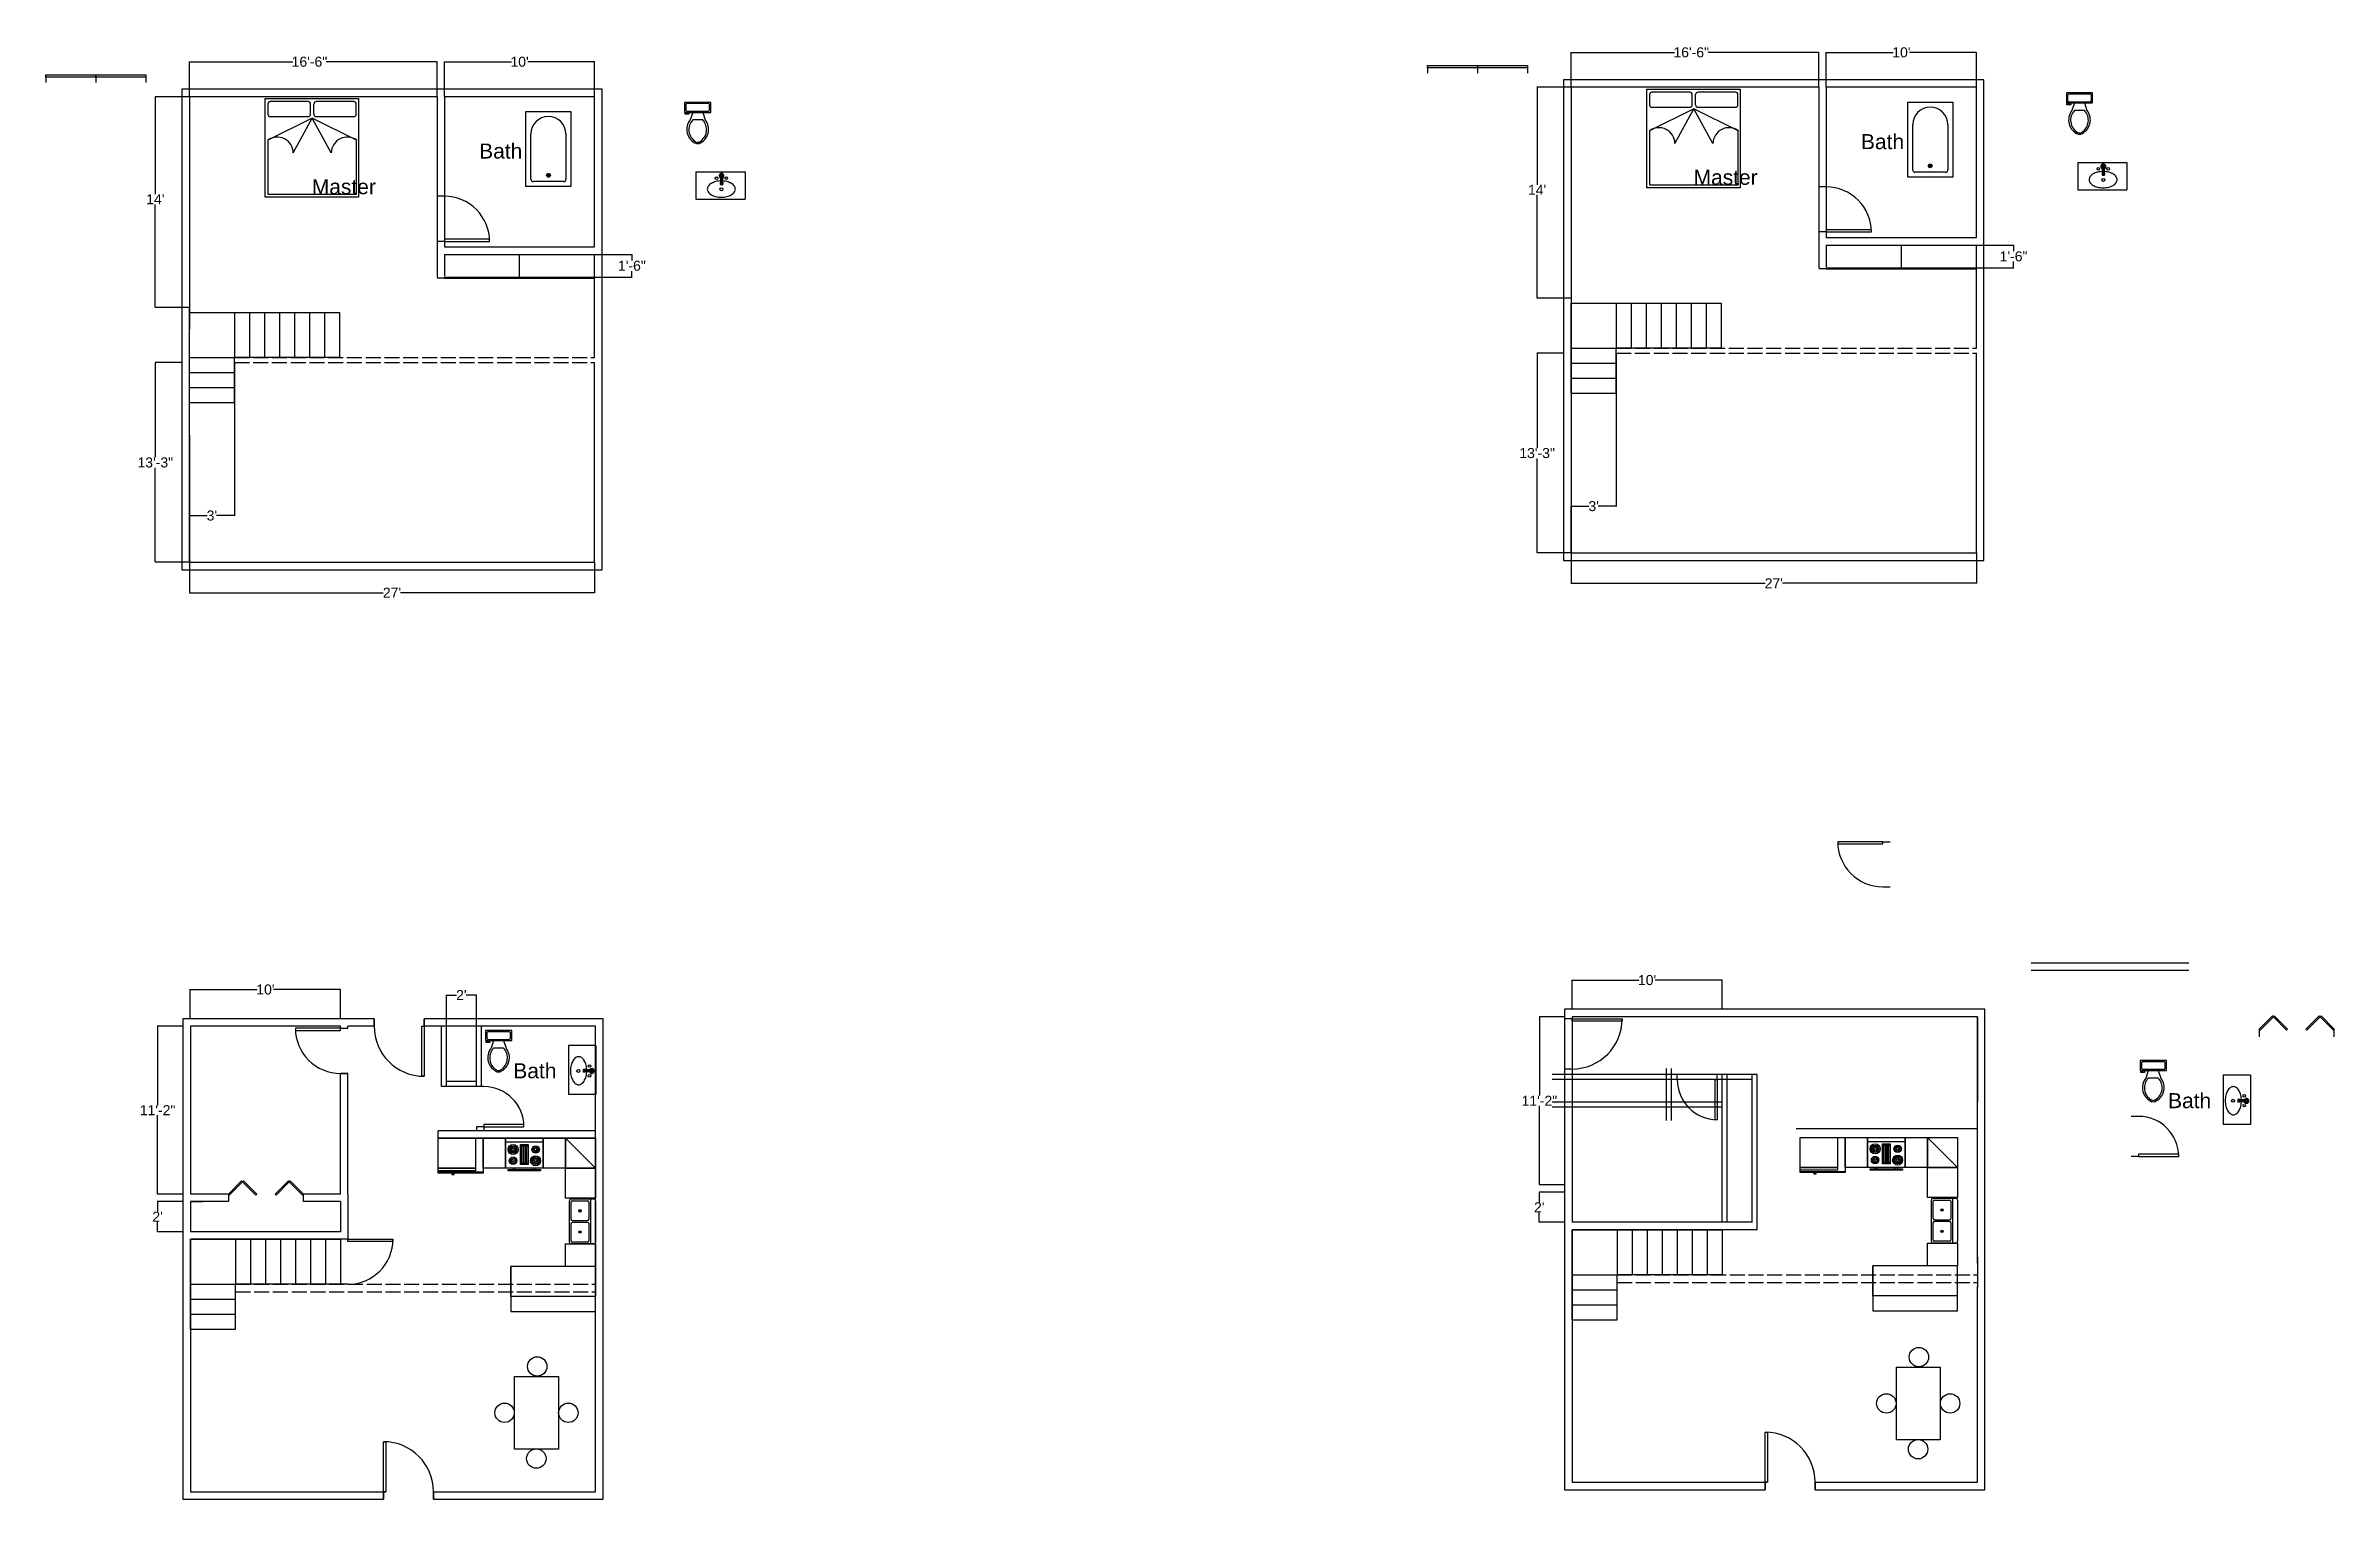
# Model space of a CAD drawing. Header units: inches. Extents: x -83 to 1747, y -726 to 435.
import ezdxf

# ---------------------------------------------------------------- set-up
doc = ezdxf.new("R2010")
doc.units = ezdxf.units.IN
doc.header["$MEASUREMENT"] = 0
doc.linetypes.add('ACAD_ISO02W100', pattern=[15, 12, -3])
doc.layers.get('0').update_dxf_attribs({"color": 12})
for name, color, linetype in [('Cabinets', 30, 'Continuous'), ('dimension', 4, 'Continuous'), ('Doors', 82, 'Continuous'), ('Furnishings', 213, 'Continuous'), ('Stairs', 160, 'Continuous'), ('Text', 7, 'Continuous'), ('Walls', 7, 'Continuous')]:
    doc.layers.add(name, color=color, linetype=linetype)
doc.styles.get("Standard").update_dxf_attribs({"font": 'arial.ttf'})
doc.dimstyles.new('House', dxfattribs={"dimtxt": 8, "dimasz": 0.18, "dimexe": 0.18, "dimexo": 0.0625, "dimgap": 0.09, "dimtad": 0, "dimtih": 1, "dimtoh": 1, "dimdec": 0, "dimzin": 0, "dimdsep": 46, "dimlunit": 4, "dimtxsty": 'Standard', "dimcen": 0.09, "dimadec": 0, "dimazin": 0, "dimtfac": 1, "dimtdec": 0, "dimtofl": 0, "dimtmove": 0, "dimatfit": 3, "dimfxl": 1, "dimtolj": 1, "dimtzin": 0, "dimarcsym": 0})

msp = doc.modelspace()

# ---------------------------------------------------------------- texts
at = {"layer": 'Text'}
for s, p in [('Bath', (263.5, 345.4)), ('Bath', (1368.2, 352.9)), ('Master', (1234.4, 324.4)), ('Master', (129.7, 316.9)), ('Bath', (290.8, -389.5)), ('Bath', (1613.7, -413.4))]:
    msp.add_text(s, height=12, dxfattribs=at).set_placement(p)

# ---------------------------------------------------------------- blocks, each defined once
blk = doc.blocks.new('*U8')
for p, q in [((0, 0), (0, -6)), ((40, 0), (40, -6))]:
    blk.add_line(p, q)
blk.add_lwpolyline([(0, 0), (0, 40), (1.75, 40), (1.75, 0)], close=True)
blk.add_arc((0, 0), 40, 0, 90)
blk = doc.blocks.new('*U7')
for p, q in [((0, 0), (0, -6)), ((-32, 0), (-32, -6))]:
    blk.add_line(p, q)
blk.add_lwpolyline([(0, 0), (0, 32), (-1.75, 32), (-1.75, 0)], close=True)
blk.add_arc((0, 0), 32, 90, 180)
blk = doc.blocks.new('*U15')
for p, q in [((0, 0), (0, 6)), ((36, 0), (36, 6))]:
    blk.add_line(p, q)
blk.add_lwpolyline([(0, 0), (0, -36), (1.75, -36), (1.75, 0)], close=True)
blk.add_arc((0, 0), 36, 270, 0)
blk = doc.blocks.new('*U11')
blk.add_line((0, 18), (0, -18))
blk = doc.blocks.new('*U12')
at = {"layer": 'Stairs', "color": 0, "linetype": 'ByBlock', "lineweight": -2, "transparency": 16777216}
for p in [(-84, 0), (-72, 0), (-60, 0), (-48, 0), (-36, 0), (-24, 0), (-12, 0), (0, 0)]:
    blk.add_blockref('*U11', p, dxfattribs=at)
blk = doc.blocks.new('*U13')
blk.add_line((-18, 0), (18, 0))
blk = doc.blocks.new('*U14')
at = {"layer": 'Stairs', "color": 0, "linetype": 'ByBlock', "lineweight": -2, "transparency": 16777216}
for p in [(0, 0), (0, -12), (0, -24), (0, -36)]:
    blk.add_blockref('*U13', p, dxfattribs=at)
blk = doc.blocks.new('Stairs')
at = {"layer": 'Stairs'}
for p, q in [((31.8, 148.4), (31.8, 220.4)), ((31.8, 220.4), (151.8, 220.4)), ((67.8, 148.4), (67.8, 184.4)), ((151.8, 184.4), (67.8, 184.4))]:
    blk.add_line(p, q, dxfattribs=at)
for name, p in [('*U12', (151.8, 202.4)), ('*U14', (49.8, 184.4))]:
    blk.add_blockref(name, p, dxfattribs=at)
blk = doc.blocks.new('*U16')
for p, q in [((0, 0), (0, 6)), ((36, 0), (36, 6))]:
    blk.add_line(p, q)
blk.add_lwpolyline([(0, 0), (0, -36), (1.75, -36), (1.75, 0)], close=True)
blk.add_arc((0, 0), 36, 270, 360)
blk = doc.blocks.new('Door - Bifold 60 in. Opening')
for p, q in [((0, 6), (0, 0)), ((60, 0), (60, 6))]:
    blk.add_line(p, q)
for points in [[(0.7071, 5.2929), (0, 6), (10.6066, 16.6066), (11.3137, 15.8995)], [(21.9203, 5.2929), (11.3137, 15.8995), (12.0208, 16.6066), (22.6274, 6)], [(38.0797, 5.2929), (37.3725, 6), (47.9792, 16.6066), (48.6863, 15.8995)], [(59.2929, 5.2929), (48.6863, 15.8995), (49.3933, 16.6066), (60, 6)]]:
    blk.add_lwpolyline(points, close=True)
blk = doc.blocks.new('Refrigerator-2 door - 36 in top')
for p, q in [((0, -26.999999), (36, -26.999999)), ((11, -27.999999), (11, -28.999999)), ((11, -28.999999), (13, -28.999999)), ((12, -26.999999), (12, -28.999999)), ((13, -28.999999), (13, -27.999999))]:
    blk.add_line(p, q)
blk.add_lwpolyline([(0, -27.999999), (0, 0), (36, 0), (36, -27.999999)], close=True)
blk = doc.blocks.new('Range-Oven - 30 in top')
for p, q in [((0, -3), (30, -3)), ((12, -6), (18, -6)), ((13, -20), (13, -6)), ((14, -6), (14, -20)), ((15, -20), (15, -6)), ((16, -6), (16, -20)), ((17, -20), (17, -6)), ((6, -24), (6, -25)), ((8, -25), (8, -24)), ((18, -20), (12, -20)), ((22, -25), (22, -24)), ((24, -24), (24, -25))]:
    blk.add_line(p, q)
for points in [[(0, -24), (0, 0), (30, 0), (30, -24)], [(12, -21), (12, -5), (18, -5), (18, -21)], [(2, -26), (2, -25), (28, -25), (28, -26)]]:
    blk.add_lwpolyline(points, close=True)
for centre, radius in [((6, -9), 4), ((6, -9), 3), ((6, -18), 3), ((6, -9), 2), ((6, -18), 2), ((6, -9), 1), ((6, -18), 1), ((24, -18), 4), ((24, -9), 3), ((24, -18), 3), ((24, -9), 2), ((24, -18), 2), ((24, -9), 1), ((24, -18), 1)]:
    blk.add_circle(centre, radius)
blk = doc.blocks.new('Sink-double - 36 in top')
for p, q in [((-18, -4), (18, -4)), ((-0.75, -18.5), (-0.75, -6.5)), ((0.75, -6.5), (0.75, -18.5))]:
    blk.add_line(p, q)
for points in [[(-16.5, 0), (16.5, 0)], [(-18, -19.5), (-18, -1.5)], [(-16.5, -18.5), (-16.5, -6.5)], [(-15.5, -5.5), (-1.75, -5.5)], [(1.75, -5.5), (15.5, -5.5)], [(16.5, -6.5), (16.5, -18.5)], [(18, -1.5), (18, -19.5)], [(16.5, -21), (-16.5, -21)], [(-1.75, -19.5), (-15.5, -19.5)], [(15.5, -19.5), (1.75, -19.5)]]:
    blk.add_lwpolyline(points)
for centre, radius in [((-8.5, -12.5), 1), ((-8.5, -12.5), 0.5), ((8.5, -12.5), 1), ((8.5, -12.5), 0.5)]:
    blk.add_circle(centre, radius)
for centre, radius, start, end in [((-16.5, -1.5), 1.5, 90, 180), ((16.5, -1.5), 1.5, 0, 90), ((-15.5, -6.5), 1, 90, 180), ((-1.75, -6.5), 1, 0, 90), ((1.75, -6.5), 1, 90, 180), ((15.5, -6.5), 1, 0, 90), ((-16.5, -19.5), 1.5, 180, 270), ((-15.5, -18.5), 1, 180, 270), ((-1.75, -18.5), 1, 270, 0), ((1.75, -18.5), 1, 180, 270), ((15.5, -18.5), 1, 270, 0), ((16.5, -19.5), 1.5, 270, 0)]:
    blk.add_arc(centre, radius, start, end)
blk = doc.blocks.new('Bath Tub - 26 x 60 in.')
for p, q in [((8, -18), (10, -18)), ((9, -17), (9, -19))]:
    blk.add_line(p, q)
blk.add_lwpolyline([(0, -36), (0, 0), (60, 0), (60, -36)], close=True)
for points in [[(4, -30), (4, -6)], [(6, -4), (42, -4)], [(42, -32), (6, -32)]]:
    blk.add_lwpolyline(points)
for radius in [1.5, 1]:
    blk.add_circle((9, -18), radius)
for centre, radius, start, end in [((5.75, -5.75), 1.77, 81.8699, 188.1301), ((42, -18), 14, 270, 90), ((5.75, -30.25), 1.77, 171.8699, 278.1301)]:
    blk.add_arc(centre, radius, start, end)
blk = doc.blocks.new('Toilet - top')
for p, q in [((-10, -8.5), (-8, -8.5)), ((-10, -9.5), (-10, -8.5)), ((-7, -9.5), (-10, -9.5)), ((-8, -8.5), (-8, -8)), ((-7, -8), (-7, -9.5)), ((-4, -8), (-6, -14)), ((4, -14), (-4, -14)), ((4, -8), (6, -14)), ((9.5, -6), (9.5, -2))]:
    blk.add_line(p, q)
blk.add_lwpolyline([(10.5, -8), (10.5, 0), (-10.5, 0), (-10.5, -8)], close=True)
for points in [[(-9.5, -2), (-9.5, -6)], [(8.5, -1), (-8.5, -1)], [(-8.5, -7), (8.5, -7)]]:
    blk.add_lwpolyline(points)
for centre, radius, start, end in [((-8.6, -1.9), 0.884, 81.8699, 188.1301), ((-8.6, -6.1), 0.884, 171.8699, 278.1301), ((3.5, -21.6), 12.2, 141.4691, 247.9714), ((4.2, -21.8), 11.3, 136.3677, 238.9468), ((-3.5, -21.6), 12.2, 292.0284, 38.5307), ((-4.2, -21.8), 11.3, 301.053, 43.6321), ((8.6, -1.9), 0.884, 351.8699, 98.1301), ((8.6, -6.1), 0.884, 261.8699, 8.1301), ((0, -27.9), 4, 245.7318, 294.2682), ((0, -29), 4, 254.8605, 285.1395)]:
    blk.add_arc(centre, radius, start, end)
blk = doc.blocks.new('A$C50A015BB')
for p, q in [((0, 0.55), (1, 0.55)), ((0, 0.55), (0, 0)), ((0.498, 0.5), (0.538, 0.5)), ((0.498, 0.5), (0.498, 0.3)), ((0.518, 0.5), (0.518, 0.3)), ((0.538, 0.5), (0.538, 0.3)), ((1, 0.55), (1, 0)), ((0.493, 0.335), (0.493, 0.295)), ((0.493, 0.335), (0.543, 0.335)), ((0.493, 0.295), (0.543, 0.295)), ((0.498, 0.325), (0.538, 0.325)), ((0.498, 0.3), (0.538, 0.3)), ((0.543, 0.335), (0.543, 0.295)), ((0, 0), (1, 0)), ((0, 0), (1, 0))]:
    blk.add_line(p, q)
for centre, radius in [((0.418, 0.424), 0.025), ((0.518, 0.198), 0.0298), ((0.618, 0.424), 0.025)]:
    blk.add_circle(centre, radius)
for centre, radius, start, end in [((0.52, 0.47), 0.0497, 291.7425, 244.2331), ((0.52, 0.47), 0.0397, 297.632, 237.0256), ((0.33, 0.203), 0.0991, 144.4178, 180), ((0.33, 0.203), 0.0991, 180, 215.5822), ((0.418, 0.14), 0.208, 120.0686, 144.4178), ((0.418, 0.267), 0.208, 215.5822, 239.9314), ((0.477, 0.038), 0.325, 103.4853, 120.0686), ((0.477, 0.368), 0.325, 239.9314, 256.5147), ((0.516, -0.123), 0.491, 90, 103.4853), ((0.516, 0.529), 0.491, 256.5147, 270), ((0.516, -0.123), 0.491, 76.5147, 90), ((0.516, 0.529), 0.491, 270, 283.4853), ((0.554, 0.038), 0.325, 59.9314, 76.5147), ((0.554, 0.368), 0.325, 283.4853, 300.0686), ((0.613, 0.14), 0.208, 35.5822, 59.9314), ((0.613, 0.267), 0.208, 300.0686, 324.4178), ((0.702, 0.203), 0.0991, 0, 35.5822), ((0.702, 0.203), 0.0991, 324.4178, 0)]:
    blk.add_arc(centre, radius, start, end)
blk = doc.blocks.new('*D33')
at = {"layer": 'Defpoints', "color": 0, "transparency": 16777216}
for p in [(31.8, 394.8), (4.6, 226.4), (31.8, 226.4)]:
    blk.add_point(p, dxfattribs=at)
at = {"layer": 'dimension', "color": 0, "lineweight": -2, "transparency": 16777216}
for p, q in [((31.7, 394.8), (4.5, 394.8)), ((4.6, 394.7), (4.6, 317)), ((4.6, 226.6), (4.6, 308.8)), ((31.7, 226.4), (4.5, 226.4))]:
    blk.add_line(p, q, dxfattribs=at)
at = {"layer": 'dimension', "color": 0, "transparency": 16777216}
for points in [[(4.6, 394.7), (4.7, 394.7), (4.6, 394.8)], [(4.6, 226.6), (4.7, 226.6), (4.6, 226.4)]]:
    blk.add_solid(points, dxfattribs=at)
at = {"layer": 'dimension', "color": 0, "transparency": 16777216, "insert": (4.6, 312.9), "char_height": 8, "attachment_point": 5}
blk.add_mtext("\\A1;14'", dxfattribs=at)
blk = doc.blocks.new('*D34')
at = {"layer": 'Defpoints', "color": 0, "transparency": 16777216}
for p in [(229.8, 422.7), (31.8, 394.8), (229.8, 394.8)]:
    blk.add_point(p, dxfattribs=at)
at = {"layer": 'dimension', "color": 0, "lineweight": -2, "transparency": 16777216}
for p, q in [((31.8, 394.9), (31.8, 422.9)), ((32, 422.7), (114.4, 422.7)), ((229.6, 422.7), (141.3, 422.7)), ((229.8, 394.9), (229.8, 422.9))]:
    blk.add_line(p, q, dxfattribs=at)
at = {"layer": 'dimension', "color": 0, "transparency": 16777216}
for points in [[(32, 422.8), (32, 422.7), (31.8, 422.7)], [(229.6, 422.8), (229.6, 422.7), (229.8, 422.7)]]:
    blk.add_solid(points, dxfattribs=at)
at = {"layer": 'dimension', "color": 0, "transparency": 16777216, "insert": (127.8, 422.7), "char_height": 8, "attachment_point": 5}
blk.add_mtext('\\A1;16\'-6"', dxfattribs=at)
blk = doc.blocks.new('*D35')
at = {"layer": 'Defpoints', "color": 0, "transparency": 16777216}
for p in [(67.8, 182.4), (67.8, 60.1), (31.8, 22.8)]:
    blk.add_point(p, dxfattribs=at)
at = {"layer": 'dimension', "color": 0, "lineweight": -2, "transparency": 16777216}
for p, q in [((67.8, 182.3), (67.8, 59.9)), ((31.8, 22.9), (31.8, 60.2)), ((32, 60.1), (46, 60.1)), ((67.6, 60.1), (53.5, 60.1))]:
    blk.add_line(p, q, dxfattribs=at)
at = {"layer": 'dimension', "color": 0, "transparency": 16777216}
for points in [[(32, 60.1), (32, 60), (31.8, 60.1)], [(67.6, 60.1), (67.6, 60), (67.8, 60.1)]]:
    blk.add_solid(points, dxfattribs=at)
at = {"layer": 'dimension', "color": 0, "transparency": 16777216, "insert": (49.8, 60.1), "char_height": 8, "attachment_point": 5}
blk.add_mtext("\\A1;3'", dxfattribs=at)
blk = doc.blocks.new('*D36')
at = {"layer": 'Defpoints', "color": 0, "transparency": 16777216}
for p in [(25.8, 182.3), (4.6, 22.9), (31.8, 22.9)]:
    blk.add_point(p, dxfattribs=at)
at = {"layer": 'dimension', "color": 0, "lineweight": -2, "transparency": 16777216}
for p, q in [((25.7, 182.3), (4.5, 182.3)), ((4.6, 182.1), (4.6, 106.7)), ((4.6, 23.1), (4.6, 98.3)), ((31.7, 22.9), (4.5, 22.9))]:
    blk.add_line(p, q, dxfattribs=at)
at = {"layer": 'dimension', "color": 0, "transparency": 16777216}
for points in [[(4.6, 182.1), (4.7, 182.1), (4.6, 182.3)], [(4.6, 23.1), (4.7, 23.1), (4.6, 22.9)]]:
    blk.add_solid(points, dxfattribs=at)
at = {"layer": 'dimension', "color": 0, "transparency": 16777216, "insert": (4.6, 102.5), "char_height": 8, "attachment_point": 5}
blk.add_mtext('\\A1;13\'-3"', dxfattribs=at)
blk = doc.blocks.new('A$C46517758')
for p, q in [((0, 0), (0, 2)), ((0, 2), (1.9, 2)), ((0.057, 1.888), (0.057, 1.682)), ((0.875, 1.938), (0.107, 1.938)), ((0.925, 1.682), (0.925, 1.888)), ((0.992, 1.682), (0.992, 1.888)), ((1.803, 1.938), (1.042, 1.938)), ((1.853, 1.682), (1.853, 1.888)), ((1.9, 2), (1.9, 0)), ((0.959, 1.602), (0.057, 1.156)), ((0.107, 1.632), (0.875, 1.632)), ((0.573, 0.898), (0.959, 1.602)), ((1.859, 1.156), (0.959, 1.602)), ((1.345, 0.898), (0.959, 1.602)), ((1.042, 1.632), (1.803, 1.632)), ((0.057, 1.156), (0.057, 0.057)), ((1.859, 0.057), (1.859, 1.156)), ((0.057, 0.057), (1.859, 0.057)), ((1.9, 0), (0, 0))]:
    blk.add_line(p, q)
for centre, radius, start, end in [((0.107, 1.888), 0.05, 90, 180), ((0.875, 1.888), 0.05, 0, 90), ((1.042, 1.888), 0.05, 90, 180), ((1.803, 1.888), 0.05, 0, 90), ((0.107, 1.682), 0.05, 180, 270), ((0.875, 1.682), 0.05, 270, 0), ((1.042, 1.682), 0.05, 180, 270), ((1.803, 1.682), 0.05, 270, 0), ((0.247, 0.892), 0.326, 1.0853, 125.715), ((1.671, 0.892), 0.326, 54.285, 178.9147)]:
    blk.add_arc(centre, radius, start, end)
blk = doc.blocks.new('*D49')
at = {"layer": 'Defpoints', "color": 0, "transparency": 16777216}
for p in [(355.8, 422.7), (235.8, 394.8), (355.8, 394.8)]:
    blk.add_point(p, dxfattribs=at)
at = {"layer": 'dimension', "color": 0, "lineweight": -2, "transparency": 16777216}
for p, q in [((235.8, 394.9), (235.8, 422.9)), ((236, 422.7), (289.3, 422.7)), ((355.6, 422.7), (302.3, 422.7)), ((355.8, 394.9), (355.8, 422.9))]:
    blk.add_line(p, q, dxfattribs=at)
at = {"layer": 'dimension', "color": 0, "transparency": 16777216}
for points in [[(236, 422.8), (236, 422.7), (235.8, 422.7)], [(355.6, 422.8), (355.6, 422.7), (355.8, 422.7)]]:
    blk.add_solid(points, dxfattribs=at)
at = {"layer": 'dimension', "color": 0, "transparency": 16777216, "insert": (295.8, 422.7), "char_height": 8, "attachment_point": 5}
blk.add_mtext("\\A1;10'", dxfattribs=at)
blk = doc.blocks.new('*D50')
at = {"layer": 'Defpoints', "color": 0, "transparency": 16777216}
for p in [(31.8, 22.9), (355.8, 22.8), (355.8, -1.5)]:
    blk.add_point(p, dxfattribs=at)
at = {"layer": 'dimension', "color": 0, "lineweight": -2, "transparency": 16777216}
for p, q in [((31.8, 22.8), (31.8, -1.6)), ((355.8, 22.8), (355.8, -1.6)), ((32, -1.5), (186.8, -1.5)), ((355.6, -1.5), (200.7, -1.5))]:
    blk.add_line(p, q, dxfattribs=at)
at = {"layer": 'dimension', "color": 0, "transparency": 16777216}
for points in [[(32, -1.4), (32, -1.5), (31.8, -1.5)], [(355.6, -1.4), (355.6, -1.5), (355.8, -1.5)]]:
    blk.add_solid(points, dxfattribs=at)
at = {"layer": 'dimension', "color": 0, "transparency": 16777216, "insert": (193.8, -1.5), "char_height": 8, "attachment_point": 5}
blk.add_mtext("\\A1;27'", dxfattribs=at)
blk = doc.blocks.new('*D51')
at = {"layer": 'Defpoints', "color": 0, "transparency": 16777216}
for p in [(261.3, -323), (237.3, -347.9), (261.3, -347.9)]:
    blk.add_point(p, dxfattribs=at)
at = {"layer": 'dimension', "color": 0, "lineweight": -2, "transparency": 16777216}
for p, q in [((237.3, -347.8), (237.3, -322.8)), ((237.5, -323), (245.5, -323)), ((261.1, -323), (253.1, -323)), ((261.3, -347.8), (261.3, -322.8))]:
    blk.add_line(p, q, dxfattribs=at)
at = {"layer": 'dimension', "color": 0, "transparency": 16777216}
for points in [[(237.5, -322.9), (237.5, -323), (237.3, -323)], [(261.1, -322.9), (261.1, -323), (261.3, -323)]]:
    blk.add_solid(points, dxfattribs=at)
at = {"layer": 'dimension', "color": 0, "transparency": 16777216, "insert": (249.3, -323), "char_height": 8, "attachment_point": 5}
blk.add_mtext("\\A1;2'", dxfattribs=at)
blk = doc.blocks.new('*D52')
at = {"layer": 'Defpoints', "color": 0, "transparency": 16777216}
for p in [(355.8, 268.8), (355.8, 250.6), (385.6, 250.6)]:
    blk.add_point(p, dxfattribs=at)
at = {"layer": 'dimension', "color": 0, "lineweight": -2, "transparency": 16777216}
for p, q in [((355.8, 268.8), (385.8, 268.8)), ((385.6, 268.7), (385.6, 263.9)), ((355.9, 250.6), (385.8, 250.6)), ((385.6, 250.7), (385.6, 255.5))]:
    blk.add_line(p, q, dxfattribs=at)
at = {"layer": 'dimension', "color": 0, "transparency": 16777216}
for points in [[(385.5, 268.7), (385.6, 268.7), (385.6, 268.8)], [(385.5, 250.7), (385.6, 250.7), (385.6, 250.6)]]:
    blk.add_solid(points, dxfattribs=at)
at = {"layer": 'dimension', "color": 0, "transparency": 16777216, "insert": (385.6, 259.7), "char_height": 8, "attachment_point": 5}
blk.add_mtext('\\A1;1\'-6"', dxfattribs=at)
blk = doc.blocks.new('*U54')
for p, q in [((0, 0), (0, -6)), ((40, 0), (40, -6))]:
    blk.add_line(p, q)
blk.add_lwpolyline([(0, 0), (40, 0), (40, -1.75), (0, -1.75)], close=True)
blk = doc.blocks.new('*U53')
for p, q in [((0, 0), (0, -6)), ((40, 0), (40, -6))]:
    blk.add_line(p, q)
blk.add_lwpolyline([(0, 0), (40, 0), (40, -1.75), (0, -1.75)], close=True)
blk = doc.blocks.new('*D55')
at = {"layer": 'Defpoints', "color": 0, "transparency": 16777216}
for p in [(26.6, -347.9), (6.4, -482.1), (26.6, -482.1)]:
    blk.add_point(p, dxfattribs=at)
at = {"layer": 'Walls', "color": 0, "lineweight": -2, "transparency": 16777216}
for p, q in [((26.5, -347.9), (6.2, -347.9)), ((6.4, -348), (6.4, -410.9)), ((6.4, -481.9), (6.4, -419.1)), ((26.5, -482.1), (6.2, -482.1))]:
    blk.add_line(p, q, dxfattribs=at)
at = {"layer": 'Walls', "color": 0, "transparency": 16777216}
for points in [[(6.3, -348), (6.4, -348), (6.4, -347.9)], [(6.3, -481.9), (6.4, -481.9), (6.4, -482.1)]]:
    blk.add_solid(points, dxfattribs=at)
at = {"layer": 'Walls', "color": 0, "transparency": 16777216, "insert": (6.4, -415), "char_height": 8, "attachment_point": 5}
blk.add_mtext('\\A1;11\'-2"', dxfattribs=at)
blk = doc.blocks.new('*D56')
at = {"layer": 'Defpoints', "color": 0, "transparency": 16777216}
for p in [(32.5, -318.6), (32.5, -341.9), (152.6, -341.9)]:
    blk.add_point(p, dxfattribs=at)
at = {"layer": 'Walls', "color": 0, "lineweight": -2, "transparency": 16777216}
for p, q in [((32.5, -341.8), (32.5, -318.4)), ((32.7, -318.6), (86.1, -318.6)), ((152.4, -318.6), (99.1, -318.6)), ((152.6, -341.8), (152.6, -318.4))]:
    blk.add_line(p, q, dxfattribs=at)
at = {"layer": 'Walls', "color": 0, "transparency": 16777216}
for points in [[(32.7, -318.5), (32.7, -318.6), (32.5, -318.6)], [(152.4, -318.5), (152.4, -318.6), (152.6, -318.6)]]:
    blk.add_solid(points, dxfattribs=at)
at = {"layer": 'Walls', "color": 0, "transparency": 16777216, "insert": (92.6, -318.6), "char_height": 8, "attachment_point": 5}
blk.add_mtext("\\A1;10'", dxfattribs=at)
blk = doc.blocks.new('*D57')
at = {"layer": 'Defpoints', "color": 0, "transparency": 16777216}
for p in [(26.6, -488.1), (6.4, -512.1), (26.6, -512.1)]:
    blk.add_point(p, dxfattribs=at)
at = {"layer": 'Walls', "color": 0, "lineweight": -2, "transparency": 16777216}
for p, q in [((26.5, -488.1), (6.2, -488.1)), ((6.4, -488.3), (6.4, -496)), ((26.5, -512.1), (6.2, -512.1)), ((6.4, -511.9), (6.4, -504.2))]:
    blk.add_line(p, q, dxfattribs=at)
at = {"layer": 'Walls', "color": 0, "transparency": 16777216}
for points in [[(6.3, -488.3), (6.4, -488.3), (6.4, -488.1)], [(6.3, -511.9), (6.4, -511.9), (6.4, -512.1)]]:
    blk.add_solid(points, dxfattribs=at)
at = {"layer": 'Walls', "color": 0, "transparency": 16777216, "insert": (6.4, -500.1), "char_height": 8, "attachment_point": 5}
blk.add_mtext("\\A1;2'", dxfattribs=at)
blk = doc.blocks.new('*U62')
for p, q in [((0, 0), (0, -6)), ((36, 0), (36, -6))]:
    blk.add_line(p, q)
blk.add_lwpolyline([(0, 0), (0, 36), (1.75, 36), (1.75, 0)], close=True)
blk.add_arc((0, 0), 36, 0, 90)
blk = doc.blocks.new('*D98')
at = {"layer": 'Defpoints', "color": 0, "transparency": 16777216}
for p in [(1136.5, 402.3), (1109.3, 233.9), (1136.5, 233.9)]:
    blk.add_point(p, dxfattribs=at)
at = {"layer": 'dimension', "color": 0, "lineweight": -2, "transparency": 16777216}
for p, q in [((1136.4, 402.3), (1109.1, 402.3)), ((1109.3, 402.2), (1109.3, 324.5)), ((1109.3, 234.1), (1109.3, 316.3)), ((1136.4, 233.9), (1109.1, 233.9))]:
    blk.add_line(p, q, dxfattribs=at)
at = {"layer": 'dimension', "color": 0, "transparency": 16777216}
for points in [[(1109.3, 402.2), (1109.3, 402.2), (1109.3, 402.3)], [(1109.3, 234.1), (1109.3, 234.1), (1109.3, 233.9)]]:
    blk.add_solid(points, dxfattribs=at)
at = {"layer": 'dimension', "color": 0, "transparency": 16777216, "insert": (1109.3, 320.4), "char_height": 8, "attachment_point": 5}
blk.add_mtext("\\A1;14'", dxfattribs=at)
blk = doc.blocks.new('*D99')
at = {"layer": 'Defpoints', "color": 0, "transparency": 16777216}
for p in [(1334.5, 430.2), (1136.5, 402.3), (1334.5, 402.3)]:
    blk.add_point(p, dxfattribs=at)
at = {"layer": 'dimension', "color": 0, "lineweight": -2, "transparency": 16777216}
for p, q in [((1136.5, 402.4), (1136.5, 430.4)), ((1136.6, 430.2), (1219.1, 430.2)), ((1334.3, 430.2), (1246, 430.2)), ((1334.5, 402.4), (1334.5, 430.4))]:
    blk.add_line(p, q, dxfattribs=at)
at = {"layer": 'dimension', "color": 0, "transparency": 16777216}
for points in [[(1136.6, 430.3), (1136.6, 430.2), (1136.5, 430.2)], [(1334.3, 430.3), (1334.3, 430.2), (1334.5, 430.2)]]:
    blk.add_solid(points, dxfattribs=at)
at = {"layer": 'dimension', "color": 0, "transparency": 16777216, "insert": (1232.5, 430.2), "char_height": 8, "attachment_point": 5}
blk.add_mtext('\\A1;16\'-6"', dxfattribs=at)
blk = doc.blocks.new('*D100')
at = {"layer": 'Defpoints', "color": 0, "transparency": 16777216}
for p in [(1172.5, 189.9), (1172.5, 67.6), (1136.5, 30.3)]:
    blk.add_point(p, dxfattribs=at)
at = {"layer": 'dimension', "color": 0, "lineweight": -2, "transparency": 16777216}
for p, q in [((1172.5, 189.8), (1172.5, 67.4)), ((1136.5, 30.4), (1136.5, 67.7)), ((1136.6, 67.6), (1150.7, 67.6)), ((1172.3, 67.6), (1158.2, 67.6))]:
    blk.add_line(p, q, dxfattribs=at)
at = {"layer": 'dimension', "color": 0, "transparency": 16777216}
for points in [[(1136.6, 67.6), (1136.6, 67.5), (1136.5, 67.6)], [(1172.3, 67.6), (1172.3, 67.5), (1172.5, 67.6)]]:
    blk.add_solid(points, dxfattribs=at)
at = {"layer": 'dimension', "color": 0, "transparency": 16777216, "insert": (1154.5, 67.6), "char_height": 8, "attachment_point": 5}
blk.add_mtext("\\A1;3'", dxfattribs=at)
blk = doc.blocks.new('*D94')
at = {"layer": 'Defpoints', "color": 0, "transparency": 16777216}
for p in [(1130.5, 189.8), (1109.3, 30.4), (1136.5, 30.4)]:
    blk.add_point(p, dxfattribs=at)
at = {"layer": 'dimension', "color": 0, "lineweight": -2, "transparency": 16777216}
for p, q in [((1130.4, 189.8), (1109.1, 189.8)), ((1109.3, 189.6), (1109.3, 114.2)), ((1109.3, 30.6), (1109.3, 105.8)), ((1136.4, 30.4), (1109.1, 30.4))]:
    blk.add_line(p, q, dxfattribs=at)
at = {"layer": 'dimension', "color": 0, "transparency": 16777216}
for points in [[(1109.3, 189.6), (1109.3, 189.6), (1109.3, 189.8)], [(1109.3, 30.6), (1109.3, 30.6), (1109.3, 30.4)]]:
    blk.add_solid(points, dxfattribs=at)
at = {"layer": 'dimension', "color": 0, "transparency": 16777216, "insert": (1109.3, 110), "char_height": 8, "attachment_point": 5}
blk.add_mtext('\\A1;13\'-3"', dxfattribs=at)
blk = doc.blocks.new('*D101')
at = {"layer": 'Defpoints', "color": 0, "transparency": 16777216}
for p in [(1460.5, 430.2), (1340.5, 402.3), (1460.5, 402.3)]:
    blk.add_point(p, dxfattribs=at)
at = {"layer": 'dimension', "color": 0, "lineweight": -2, "transparency": 16777216}
for p, q in [((1340.5, 402.4), (1340.5, 430.4)), ((1340.6, 430.2), (1394, 430.2)), ((1460.3, 430.2), (1407, 430.2)), ((1460.5, 402.4), (1460.5, 430.4))]:
    blk.add_line(p, q, dxfattribs=at)
at = {"layer": 'dimension', "color": 0, "transparency": 16777216}
for points in [[(1340.6, 430.3), (1340.6, 430.2), (1340.5, 430.2)], [(1460.3, 430.3), (1460.3, 430.2), (1460.5, 430.2)]]:
    blk.add_solid(points, dxfattribs=at)
at = {"layer": 'dimension', "color": 0, "transparency": 16777216, "insert": (1400.5, 430.2), "char_height": 8, "attachment_point": 5}
blk.add_mtext("\\A1;10'", dxfattribs=at)
blk = doc.blocks.new('*D102')
at = {"layer": 'Defpoints', "color": 0, "transparency": 16777216}
for p in [(1136.5, 30.4), (1460.5, 30.3), (1460.5, 6)]:
    blk.add_point(p, dxfattribs=at)
at = {"layer": 'dimension', "color": 0, "lineweight": -2, "transparency": 16777216}
for p, q in [((1136.5, 30.3), (1136.5, 5.9)), ((1460.5, 30.3), (1460.5, 5.9)), ((1136.6, 6), (1291.5, 6)), ((1460.3, 6), (1305.4, 6))]:
    blk.add_line(p, q, dxfattribs=at)
at = {"layer": 'dimension', "color": 0, "transparency": 16777216}
for points in [[(1136.6, 6.1), (1136.6, 6), (1136.5, 6)], [(1460.3, 6.1), (1460.3, 6), (1460.5, 6)]]:
    blk.add_solid(points, dxfattribs=at)
at = {"layer": 'dimension', "color": 0, "transparency": 16777216, "insert": (1298.5, 6), "char_height": 8, "attachment_point": 5}
blk.add_mtext("\\A1;27'", dxfattribs=at)
blk = doc.blocks.new('*D104')
at = {"layer": 'Defpoints', "color": 0, "transparency": 16777216}
for p in [(1460.5, 276.3), (1460.5, 258.1), (1490.2, 258.1)]:
    blk.add_point(p, dxfattribs=at)
at = {"layer": 'dimension', "color": 0, "lineweight": -2, "transparency": 16777216}
for p, q in [((1460.5, 276.3), (1490.4, 276.3)), ((1490.2, 276.2), (1490.2, 271.4)), ((1460.5, 258.1), (1490.4, 258.1)), ((1490.2, 258.2), (1490.2, 263))]:
    blk.add_line(p, q, dxfattribs=at)
at = {"layer": 'dimension', "color": 0, "transparency": 16777216}
for points in [[(1490.2, 276.2), (1490.3, 276.2), (1490.2, 276.3)], [(1490.2, 258.2), (1490.3, 258.2), (1490.2, 258.1)]]:
    blk.add_solid(points, dxfattribs=at)
at = {"layer": 'dimension', "color": 0, "transparency": 16777216, "insert": (1490.2, 267.2), "char_height": 8, "attachment_point": 5}
blk.add_mtext('\\A1;1\'-6"', dxfattribs=at)
blk = doc.blocks.new('*D95')
at = {"layer": 'Defpoints', "color": 0, "transparency": 16777216}
for p in [(1131.3, -340.3), (1111.1, -474.6), (1131.3, -474.6)]:
    blk.add_point(p, dxfattribs=at)
at = {"layer": 'Walls', "color": 0, "lineweight": -2, "transparency": 16777216}
for p, q in [((1131.2, -340.3), (1110.9, -340.3)), ((1111.1, -340.5), (1111.1, -403.4)), ((1111.1, -474.4), (1111.1, -411.6)), ((1131.2, -474.6), (1110.9, -474.6))]:
    blk.add_line(p, q, dxfattribs=at)
at = {"layer": 'Walls', "color": 0, "transparency": 16777216}
for points in [[(1111, -340.5), (1111.1, -340.5), (1111.1, -340.3)], [(1111, -474.4), (1111.1, -474.4), (1111.1, -474.6)]]:
    blk.add_solid(points, dxfattribs=at)
at = {"layer": 'Walls', "color": 0, "transparency": 16777216, "insert": (1111.1, -407.5), "char_height": 8, "attachment_point": 5}
blk.add_mtext('\\A1;11\'-2"', dxfattribs=at)
blk = doc.blocks.new('*D96')
at = {"layer": 'Defpoints', "color": 0, "transparency": 16777216}
for p in [(1137.2, -311.1), (1137.2, -334.3), (1257.3, -334.3)]:
    blk.add_point(p, dxfattribs=at)
at = {"layer": 'Walls', "color": 0, "lineweight": -2, "transparency": 16777216}
for p, q in [((1137.2, -334.3), (1137.2, -310.9)), ((1257.3, -334.3), (1257.3, -310.9)), ((1137.4, -311.1), (1190.7, -311.1)), ((1257.1, -311.1), (1203.8, -311.1))]:
    blk.add_line(p, q, dxfattribs=at)
at = {"layer": 'Walls', "color": 0, "transparency": 16777216}
for points in [[(1137.4, -311), (1137.4, -311.1), (1137.2, -311.1)], [(1257.1, -311), (1257.1, -311.1), (1257.3, -311.1)]]:
    blk.add_solid(points, dxfattribs=at)
at = {"layer": 'Walls', "color": 0, "transparency": 16777216, "insert": (1197.2, -311.1), "char_height": 8, "attachment_point": 5}
blk.add_mtext("\\A1;10'", dxfattribs=at)
blk = doc.blocks.new('*D97')
at = {"layer": 'Defpoints', "color": 0, "transparency": 16777216}
for p in [(1131.3, -480.6), (1111, -504.6), (1131.3, -504.6)]:
    blk.add_point(p, dxfattribs=at)
at = {"layer": 'Walls', "color": 0, "lineweight": -2, "transparency": 16777216}
for p, q in [((1131.2, -480.6), (1110.9, -480.6)), ((1111, -480.8), (1111, -488.5)), ((1131.2, -504.6), (1110.9, -504.6)), ((1111, -504.4), (1111, -496.7))]:
    blk.add_line(p, q, dxfattribs=at)
at = {"layer": 'Walls', "color": 0, "transparency": 16777216}
for points in [[(1111, -480.8), (1111.1, -480.8), (1111, -480.6)], [(1111, -504.4), (1111.1, -504.4), (1111, -504.6)]]:
    blk.add_solid(points, dxfattribs=at)
at = {"layer": 'Walls', "color": 0, "transparency": 16777216, "insert": (1111, -492.6), "char_height": 8, "attachment_point": 5}
blk.add_mtext("\\A1;2'", dxfattribs=at)
blk = doc.blocks.new('*U111')
for p, q in [((-32, 0), (-32, 4)), ((0, 0), (0, 4))]:
    blk.add_line(p, q)
blk.add_lwpolyline([(0, 0), (0, -32), (-1.75, -32), (-1.75, 0)], close=True)
blk.add_arc((0, 0), 32, 180, 270)
blk = doc.blocks.new('*U109')
for p, q in [((0, 0), (0, -6)), ((40, 0), (40, -6))]:
    blk.add_line(p, q)
blk.add_lwpolyline([(0, 0), (0, 40), (1.75, 40), (1.75, 0)], close=True)
blk.add_arc((0, 0), 40, 0, 90)

# ---------------------------------------------------------------- dimensions: what is measured, and where the dimension line sits
at = {"layer": 'dimension'}
for base, p1, p2, picture, middle in [((229.8, 422.7), (31.8, 394.8), (229.8, 394.8), '*D34', (127.8, 422.7)), ((1334.5, 430.2), (1136.5, 402.3), (1334.5, 402.3), '*D99', (1232.5, 430.2))]:
    dim = msp.add_linear_dim(base=base, p1=p1, p2=p2, dimstyle='House', dxfattribs=at)
    dim.commit()
    dim.dimension.update_dxf_attribs({"geometry": picture, "text_midpoint": middle, "dimtype": 160})
for base, p1, p2, picture, middle in [((355.8, 422.7), (235.8, 394.8), (355.8, 394.8), '*D49', (295.8, 422.7)), ((1460.5, 430.2), (1340.5, 402.3), (1460.5, 402.3), '*D101', (1400.5, 430.2)), ((1172.5, 67.6), (1136.5, 30.3), (1172.5, 189.9), '*D100', (1154.5, 67.6)), ((67.8, 60.1), (31.8, 22.8), (67.8, 182.4), '*D35', (49.8, 60.1)), ((355.8, -1.5), (31.8, 22.9), (355.8, 22.8), '*D50', (193.8, -1.5)), ((1460.5, 6), (1136.5, 30.4), (1460.5, 30.3), '*D102', (1298.5, 6)), ((261.3, -323), (237.3, -347.9), (261.3, -347.9), '*D51', (249.3, -323))]:
    dim = msp.add_linear_dim(base=base, p1=p1, p2=p2, dimstyle='House', dxfattribs=at)
    dim.commit()
    dim.dimension.update_dxf_attribs({"geometry": picture, "text_midpoint": middle})
for base, p1, p2, picture, middle in [((4.6, 226.4), (31.8, 394.8), (31.8, 226.4), '*D33', (4.6, 312.9)), ((1109.3, 233.9), (1136.5, 402.3), (1136.5, 233.9), '*D98', (1109.3, 320.4)), ((1109.3, 30.4), (1130.5, 189.8), (1136.5, 30.4), '*D94', (1109.3, 110)), ((4.6, 22.9), (25.8, 182.3), (31.8, 22.9), '*D36', (4.6, 102.5))]:
    dim = msp.add_linear_dim(base=base, p1=p1, p2=p2, angle=90, dimstyle='House', dxfattribs=at)
    dim.commit()
    dim.dimension.update_dxf_attribs({"geometry": picture, "text_midpoint": middle, "dimtype": 160})
for base, p1, p2, picture, middle in [((1490.2, 258.1), (1460.5, 276.3), (1460.5, 258.1), '*D104', (1490.2, 267.2)), ((385.6, 250.6), (355.8, 268.8), (355.8, 250.6), '*D52', (385.6, 259.7))]:
    dim = msp.add_linear_dim(base=base, p1=p1, p2=p2, angle=90, dimstyle='House', dxfattribs=at)
    dim.commit()
    dim.dimension.update_dxf_attribs({"geometry": picture, "text_midpoint": middle})
at = {"layer": 'Walls'}
for base, p1, p2, picture, middle in [((1137.2, -311.1), (1257.3, -334.3), (1137.2, -334.3), '*D96', (1197.2, -311.1)), ((32.5, -318.6), (152.6, -341.9), (32.5, -341.9), '*D56', (92.6, -318.6))]:
    dim = msp.add_linear_dim(base=base, p1=p1, p2=p2, dimstyle='House', dxfattribs=at)
    dim.commit()
    dim.dimension.update_dxf_attribs({"geometry": picture, "text_midpoint": middle})
for base, p1, p2, picture, middle in [((1111.1, -474.6), (1131.3, -340.3), (1131.3, -474.6), '*D95', (1111.1, -407.5)), ((6.4, -482.1), (26.6, -347.9), (26.6, -482.1), '*D55', (6.4, -415)), ((6.4, -512.1), (26.6, -488.1), (26.6, -512.1), '*D57', (6.4, -500.1)), ((1111, -504.6), (1131.3, -480.6), (1131.3, -504.6), '*D97', (1111, -492.6))]:
    dim = msp.add_linear_dim(base=base, p1=p1, p2=p2, angle=90, dimstyle='House', dxfattribs=at)
    dim.commit()
    dim.dimension.update_dxf_attribs({"geometry": picture, "text_midpoint": middle})

# ---------------------------------------------------------------- linework, layer by layer
at = {"layer": 'Cabinets'}
for p, q in [((332.6, -437.4), (356.6, -461.4)), ((1421.5, -436.9), (1445.5, -460.9)), ((288.7, -563.9), (288.7, -539.9)), ((356.6, -539.9), (356.6, -563.9)), ((1377.6, -563.3), (1377.6, -539.3)), ((1461.3, -532.4), (1461.3, -556.4)), ((356.6, -563.9), (288.7, -563.9)), ((1445.5, -563.3), (1377.6, -563.3))]:
    msp.add_line(p, q, dxfattribs=at)
for points in [[(230.6, -437.4), (260.6, -437.4), (260.6, -461.4), (230.6, -461.4)], [(266.6, -461.4), (266.6, -437.4), (284.6, -437.4), (284.6, -461.4)], [(314.6, -461.4), (314.6, -437.4), (332.6, -437.4), (332.6, -461.4)], [(332.6, -437.4), (356.6, -437.4), (356.6, -461.4), (332.6, -461.4)], [(1319.5, -436.9), (1349.5, -436.9), (1349.5, -460.9), (1319.5, -460.9)], [(1355.5, -460.9), (1355.5, -436.9), (1373.5, -436.9), (1373.5, -460.9)], [(1403.5, -460.9), (1403.5, -436.9), (1421.5, -436.9), (1421.5, -460.9)], [(1421.5, -436.9), (1445.5, -436.9), (1445.5, -460.9), (1421.5, -460.9)], [(230.6, -461.4), (260.6, -461.4), (260.6, -463.4), (230.6, -463.4)], [(332.6, -461.4), (356.6, -461.4), (356.6, -485.4), (332.6, -485.4)], [(1319.5, -460.9), (1349.5, -460.9), (1349.5, -462.9), (1319.5, -462.9)], [(1421.5, -460.9), (1445.5, -460.9), (1445.5, -484.9), (1421.5, -484.9)], [(332.6, -521.9), (356.6, -521.9), (356.6, -539.9), (332.6, -539.9)], [(1421.5, -521.3), (1445.5, -521.3), (1445.5, -539.3), (1421.5, -539.3)], [(356.6, -539.9), (288.7, -539.9), (288.7, -575.9), (356.6, -575.9)], [(1445.5, -539.3), (1377.6, -539.3), (1377.6, -575.3), (1445.5, -575.3)]]:
    msp.add_lwpolyline(points, close=True, dxfattribs=at)
at = {"layer": 'Furnishings'}
for points in [[(1396.5, -620.3), (1431.5, -620.3), (1431.5, -678.3), (1396.5, -678.3)], [(291.8, -627.8), (326.8, -627.8), (326.8, -685.8), (291.8, -685.8)]]:
    msp.add_lwpolyline(points, close=True, dxfattribs=at)
for centre in [(309.9, -619.8), (1414.5, -612.3), (283.8, -656.8), (334.8, -656.8), (1388.5, -649.3), (1439.5, -649.3), (309.2, -693.4), (1413.9, -685.9)]:
    msp.add_circle(centre, 7.76, dxfattribs=at)
at = {"layer": 'Walls'}
for p, q in [((1334.5, 276.3), (1334.5, 258.1)), ((1340.5, 276.3), (1340.5, 258.9)), ((1400.5, 258.1), (1400.5, 276.3)), ((229.8, 268.8), (229.8, 250.6)), ((235.8, 268.8), (235.8, 251.3)), ((295.8, 250.6), (295.8, 268.8)), ((1340.5, 257.3), (1334.5, 257.3)), ((1340.5, 258.1), (1460.5, 258.1)), ((1340.5, 257.3), (1340.5, 258.1)), ((1340.5, 257.3), (1460.5, 257.3)), ((235.8, 249.8), (229.8, 249.8)), ((235.8, 250.6), (355.8, 250.6)), ((235.8, 249.8), (235.8, 250.6)), ((235.8, 249.8), (355.8, 249.8)), ((1630.4, -297.5), (1504.4, -297.5)), ((1630.4, -303.5), (1504.4, -303.5)), ((179.5, -341.9), (179.5, -347.9)), ((219.5, -341.9), (219.5, -347.9)), ((1461.3, -340.3), (1461.3, -408.3)), ((152.6, -351.4), (152.6, -347.9)), ((152.6, -349.6), (158.6, -349.6)), ((158.6, -349.6), (158.6, -347.9)), ((233.3, -396.2), (233.3, -347.9)), ((237.3, -396.2), (237.3, -347.9)), ((261.3, -396.2), (261.3, -347.9)), ((265.3, -396.2), (265.3, -347.9)), ((1212.5, -381.6), (1212.5, -423.2)), ((1216.5, -381.6), (1216.5, -423.2)), ((152.6, -482.1), (152.6, -385.6)), ((158.6, -385.6), (152.6, -385.6)), ((158.6, -482.1), (158.6, -385.6)), ((265.3, -396.2), (233.3, -396.2)), ((261.3, -392.2), (237.3, -392.2)), ((1285.3, -386.6), (1121.4, -386.6)), ((1281.3, -390.6), (1121.4, -390.6)), ((1257.3, -504.6), (1257.3, -386.6)), ((1261.3, -504.6), (1261.3, -386.6)), ((1281.3, -504.6), (1281.3, -386.6)), ((1285.3, -510.6), (1285.3, -386.6)), ((1257.3, -408.6), (1121.4, -408.6)), ((1257.3, -412.6), (1121.4, -412.6)), ((356.6, -431.4), (230.6, -431.4)), ((230.6, -437.4), (230.6, -431.4)), ((356.6, -437.4), (230.6, -437.4)), ((261.3, -428.2), (261.3, -431.4)), ((267.3, -428.2), (261.3, -428.2)), ((267.3, -428.2), (267.3, -431.4)), ((1461.3, -429.9), (1316.4, -429.9)), ((63, -482.1), (32.6, -482.1)), ((32.6, -488.1), (42.6, -488.1)), ((32.6, -488.1), (32.6, -512.1)), ((63, -488.1), (32.6, -488.1)), ((152.6, -482.1), (123, -482.1)), ((152.6, -488.1), (123, -488.1)), ((152.6, -488.1), (152.6, -512.1)), ((158.6, -482.1), (158.6, -518.1)), ((152.6, -512.1), (32.6, -512.1)), ((1281.3, -504.6), (1137.3, -504.6)), ((1285.3, -510.6), (1137.3, -510.6)), ((1137.3, -510.6), (1137.3, -513.8)), ((158.6, -518.1), (32.6, -518.1)), ((32.6, -518.1), (32.6, -521.3)), ((1137.3, -546.6), (1137.3, -546.6)), ((1137.3, -546.6), (1137.3, -552.6)), ((32.6, -554.1), (32.6, -554.1)), ((32.6, -554.1), (32.6, -560.1)), ((68.6, -563.3), (68.6, -557.3)), ((1173.3, -555.8), (1173.3, -549.8)), ((1291.6, -718.3), (1291.6, -712.3)), ((1331.6, -718.3), (1331.6, -712.3)), ((187, -725.9), (187, -719.9)), ((227, -725.9), (227, -719.9))]:
    msp.add_line(p, q, dxfattribs=at)
at = {"layer": 'Walls', "linetype": 'ACAD_ISO02W100'}
for p, q in [((67.8, 186.4), (355.8, 186.4)), ((1172.5, 193.9), (1460.5, 193.9)), ((1172.5, 189.9), (1460.5, 189.9)), ((67.8, 182.4), (355.8, 182.4)), ((1173.3, -546.6), (1461.3, -546.6)), ((68.6, -554.1), (356.6, -554.1)), ((68.6, -560.1), (356.6, -560.1)), ((1173.3, -552.6), (1461.3, -552.6))]:
    msp.add_line(p, q, dxfattribs=at)
at = {"layer": 'Walls'}
for points in [[(1130.5, 24.3), (1466.5, 24.3), (1466.5, 408.3), (1130.5, 408.3)], [(25.8, 16.8), (361.8, 16.8), (361.8, 400.8), (25.8, 400.8)]]:
    msp.add_lwpolyline(points, close=True, dxfattribs=at)
for points in [[(229.8, 394.8), (31.8, 394.8), (31.7, 22.9)], [(229.8, 394.8), (229.8, 393)], [(229.8, 393), (229.8, 268.8)], [(235.8, 394.8), (235.8, 274.8), (355.8, 274.8), (355.8, 394.8), (235.8, 394.8), (235.8, 393)], [(355.8, 274.8), (355.8, 394.8), (235.8, 394.8)], [(1334.5, 402.3), (1136.5, 402.3), (1136.4, 30.4)], [(1334.5, 402.3), (1334.5, 400.5)], [(1334.5, 400.5), (1334.5, 276.3)], [(1460.5, 282.3), (1460.5, 402.3), (1340.5, 402.3)], [(1340.5, 402.3), (1340.5, 282.3), (1460.5, 282.3), (1460.5, 402.3), (1340.5, 402.3), (1340.5, 400.5)], [(1340.5, 276.3), (1460.5, 276.3)], [(1460.5, 193.9), (1460.5, 276.3)], [(235.8, 268.8), (355.8, 268.8)], [(355.8, 186.4), (355.8, 268.8)], [(31.7, 226.4), (31.8, 22.8), (355.8, 22.8), (355.8, 182.4)], [(1136.4, 233.9), (1136.5, 30.3), (1460.5, 30.3), (1460.5, 189.9)], [(179.5, -341.9), (26.6, -341.9), (26.6, -725.9), (187, -725.9)], [(227, -725.9), (362.6, -725.9), (362.6, -341.9), (219.5, -341.9)], [(362.6, -473.9), (362.6, -341.9), (230.6, -341.9)], [(1284.2, -334.3), (1131.3, -334.3), (1131.3, -718.3), (1291.6, -718.3)], [(1263.3, -340.3), (1137.3, -340.3), (1137.3, -504.6)], [(1284.2, -340.3), (1263.3, -340.3)], [(1331.6, -718.3), (1467.3, -718.3), (1467.3, -334.3), (1284.2, -334.3)], [(1461.3, -340.3), (1284.2, -340.3)], [(1467.3, -466.3), (1467.3, -334.3), (1335.3, -334.3)], [(1461.3, -436.3), (1461.3, -340.3)], [(152.6, -347.9), (32.6, -347.9), (32.6, -482.1)], [(179.5, -347.9), (158.6, -347.9)], [(356.6, -347.9), (219.5, -347.9)], [(356.6, -443.9), (356.6, -347.9)], [(356.6, -544.9), (356.6, -437.4)], [(1461.3, -537.4), (1461.3, -429.9)], [(32.6, -488.1), (32.6, -497.8)], [(1137.3, -510.6), (1137.3, -546.6)], [(32.6, -518.1), (32.6, -554.1)], [(32.6, -539.9), (32.6, -719.9), (188.7, -719.9)], [(1137.3, -532.3), (1137.3, -712.3), (1293.4, -712.3)], [(227, -719.9), (356.6, -719.9), (356.6, -563.3)], [(1331.6, -712.3), (1461.3, -712.3), (1461.3, -555.8)]]:
    msp.add_lwpolyline(points, dxfattribs=at)

# ---------------------------------------------------------------- block references
at = {"layer": 'Cabinets'}
for name, p in [('Refrigerator-2 door - 36 in top', (230.6, -437.4)), ('Range-Oven - 30 in top', (284.6, -437.4)), ('Refrigerator-2 door - 36 in top', (1319.5, -436.9)), ('Range-Oven - 30 in top', (1373.5, -436.9))]:
    msp.add_blockref(name, p, dxfattribs=at)
at = {"layer": 'Cabinets', "rotation": 270}
for p in [(356.6, -503.9), (1445.5, -503.3)]:
    msp.add_blockref('Sink-double - 36 in top', p, dxfattribs=at)
at = {"layer": 'Doors'}
for name, p in [('*U54', (-83, 412.2)), ('*U53', (-43, 412.2)), ('*U54', (1021.7, 419.7)), ('*U53', (1061.7, 419.7)), ('Door - Bifold 60 in. Opening', (1686.6, -356.3)), ('*U111', (1253.3, -390.6)), ('Door - Bifold 60 in. Opening', (63, -488.1)), ('*U8', (1291.6, -712.3)), ('*U8', (187, -719.9))]:
    msp.add_blockref(name, p, dxfattribs=at)
for name, p, rotation in [('*U15', (235.8, 279.2), 89.99999999999999), ('*U15', (1340.5, 286.7), 89.99999999999999), ('*U16', (1385.6, -200.5), 270), ('*U8', (219.5, -347.9), 180), ('*U109', (1137.3, -342.1), 270), ('*U16', (152.6, -349.6), 270), ('*U7', (267.3, -428.2), 270.0000000000001), ('*U7', (1590.2, -452), 270.0000000000001), ('*U62', (158.6, -518.1), 270)]:
    msp.add_blockref(name, p, dxfattribs=dict(at, rotation=rotation))
at = {"layer": 'Furnishings', "xscale": 39.37007874, "yscale": 39.37007874, "zscale": 39.37007874}
for p in [(92.3, 314.6), (1196.9, 322.1)]:
    msp.add_blockref('A$C46517758', p, dxfattribs=at)
at = {"layer": 'Furnishings'}
for p in [(438.2, 390.3), (1542.9, 397.8), (279, -351.4), (1601.9, -375.3)]:
    msp.add_blockref('Toilet - top', p, dxfattribs=at)
at = {"layer": 'Furnishings', "rotation": 90}
for p in [(1405.6, 330.5), (300.9, 323)]:
    msp.add_blockref('Bath Tub - 26 x 60 in.', p, dxfattribs=at)
at = {"layer": 'Furnishings', "color": 7, "xscale": 39.37007874, "yscale": 39.37007874, "zscale": 39.37007874}
for p in [(436.8, 313), (1541.5, 320.5)]:
    msp.add_blockref('A$C50A015BB', p, dxfattribs=at)
at = {"layer": 'Furnishings', "color": 7, "xscale": 39.37007874, "yscale": 39.37007874, "zscale": 39.37007874, "rotation": 270}
for p in [(335, -363.2), (1657.9, -387.1)]:
    msp.add_blockref('A$C50A015BB', p, dxfattribs=at)
at = {"layer": 'Stairs'}
for p in [(0, 2), (1104.7, 9.5), (1105.5, -730.9), (0.8, -738.4)]:
    msp.add_blockref('Stairs', p, dxfattribs=at)

msp.set_redraw_order([(e.dxf.handle, doc.entitydb.next_handle()) for e in msp.query("TEXT MTEXT ATTDEF DIMENSION ARC_DIMENSION")])  # texts and dimensions are drawn at this point

doc.saveas('drawing.dxf')
